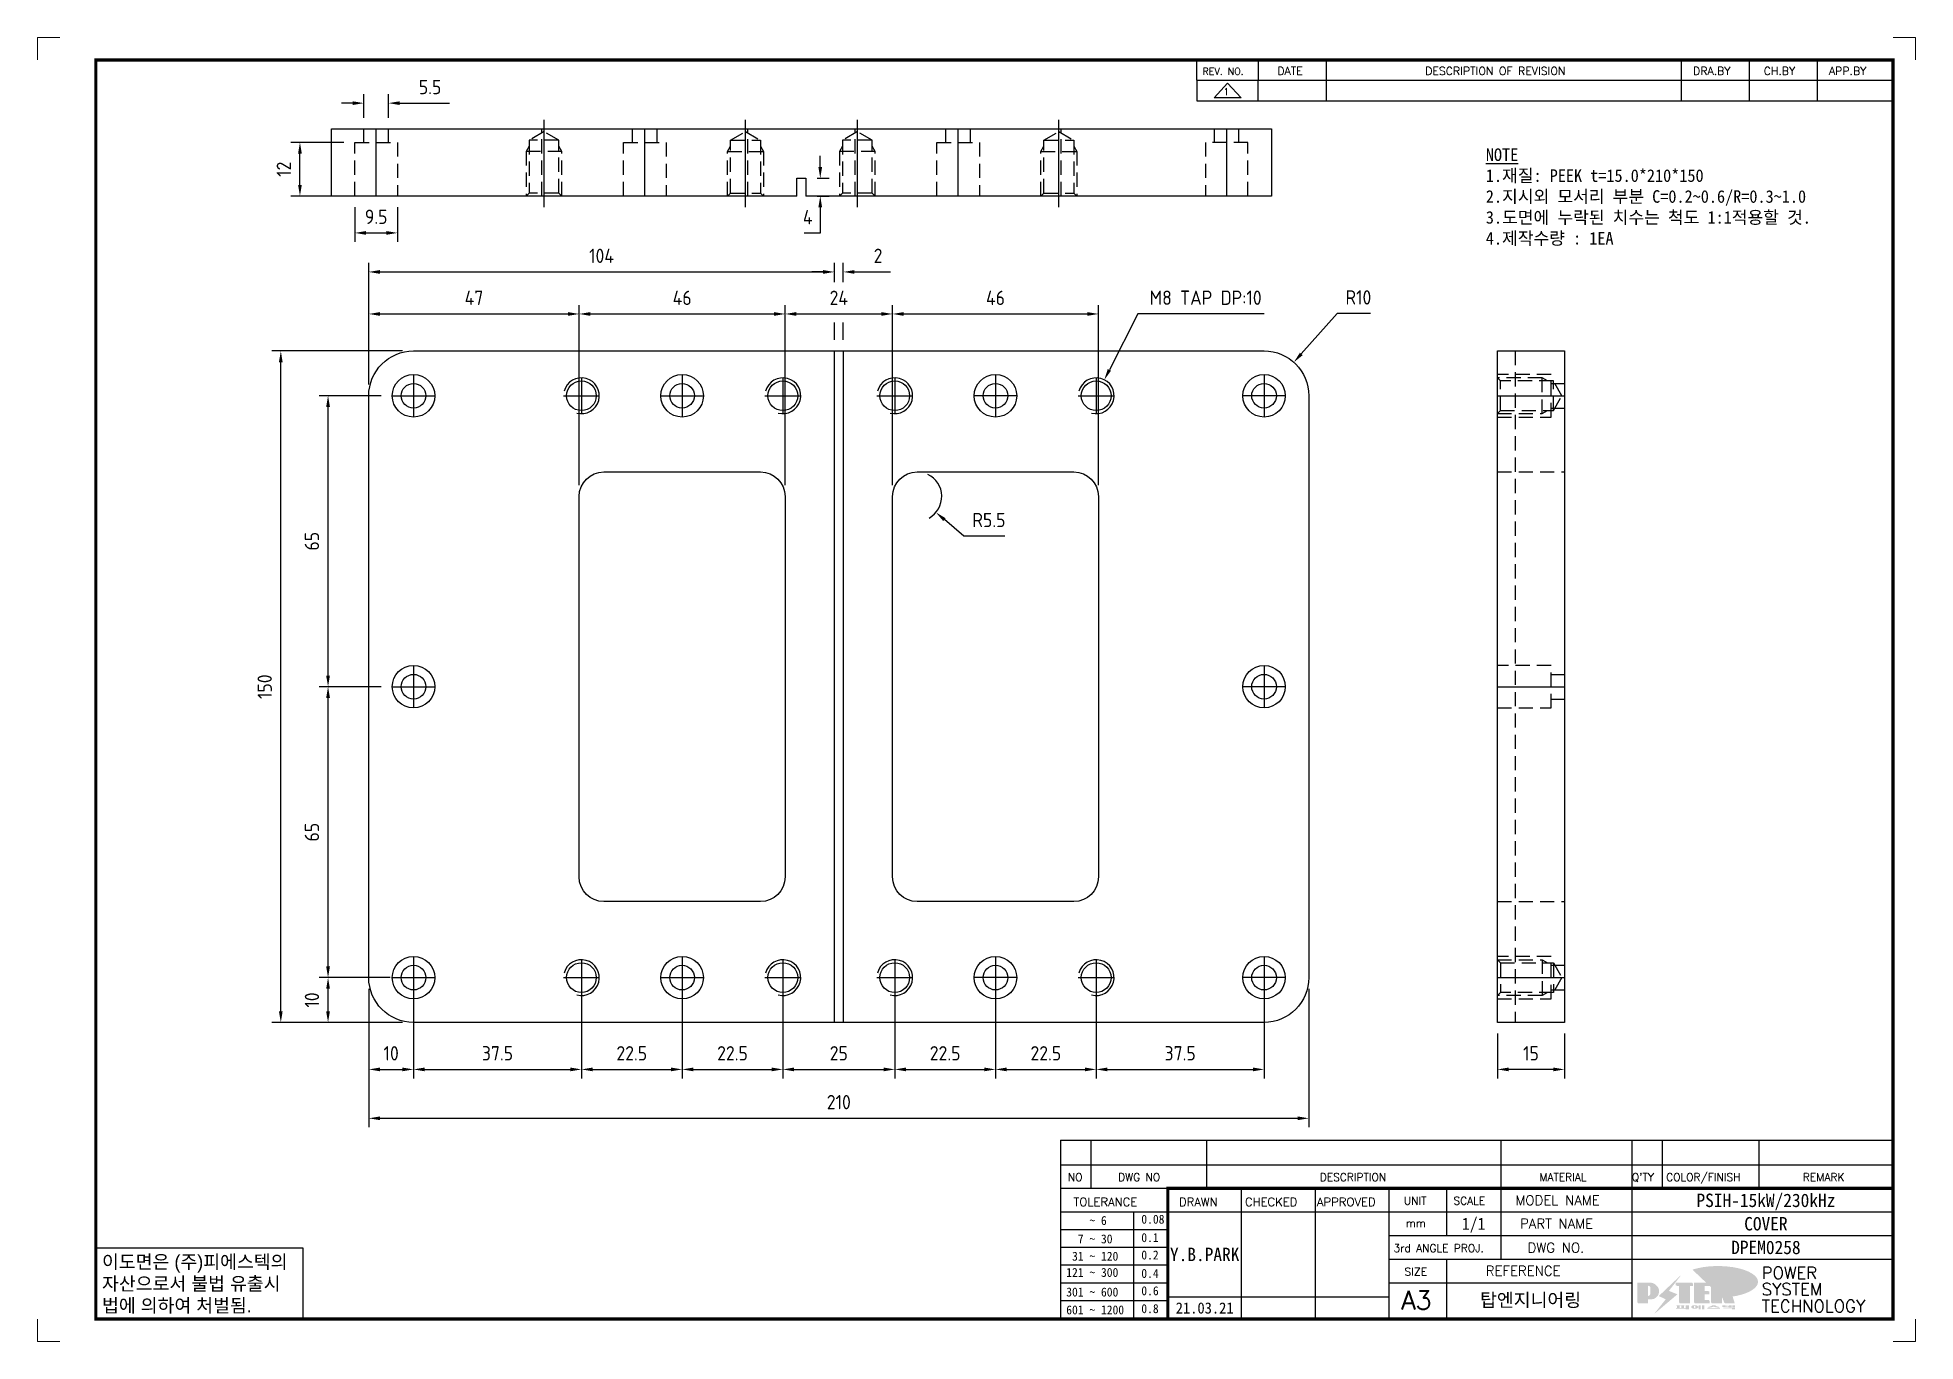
# Model space of a CAD drawing. Header units: millimetres. Extents: x -4251 to 2609, y -1673 to 4048.
# Drawn here: x -752.7 to -333.2, y -331.3 to -40 of the extents above; entities that cross this region are included whole.
import ezdxf
from ezdxf.enums import TextEntityAlignment as Align

# ---------------------------------------------------------------- set-up
doc = ezdxf.new("R2010")
doc.units = ezdxf.units.MM
doc.linetypes.add('CENTER', pattern=[50.8, 31.75, -6.35, 6.35, -6.35])
doc.linetypes.add('HIDDEN2', pattern=[4.7625, 3.175, -1.5875])
for name, color, linetype in [('CENTER', 1, 'CENTER'), ('FORMAT-1', 7, 'Continuous'), ('line', 3, 'Continuous'), ('THIN', 3, 'Continuous')]:
    doc.layers.add(name, color=color, linetype=linetype)
doc.styles.add('h1', font='')
doc.styles.add('HAN', font='')
doc.styles.add('RC', font='simplex.shx')
doc.styles.add('ROMANT', font='simplex.shx')
doc.styles.add('RT', font='simplex.shx', dxfattribs={"oblique": 15})
doc.styles.get("Standard").update_dxf_attribs({"font": 'ISOCP.SHX', "bigfont": 'WHGTXT.SHX'})
doc.styles.get('h1').set_extended_font_data('New Gulim')
doc.styles.get('HAN').set_extended_font_data('GulimChe')
doc.dimstyles.new('PS-1', dxfattribs={"dimtxt": 3.2, "dimasz": 2.5, "dimexe": 2, "dimexo": 2.5, "dimgap": 2, "dimtad": 1, "dimtoh": 1, "dimrnd": 0.05, "dimzin": 12, "dimdsep": 46, "dimtxsty": 'Standard', "dimcen": 0, "dimclrt": 2, "dimazin": 3, "dimtfac": 1, "dimtofl": 0, "dimtmove": 0, "dimatfit": 3, "dimfxl": 0, "dimtolj": 1, "dimtzin": 0, "dimarcsym": 0})

msp = doc.modelspace()

# ---------------------------------------------------------------- texts
at = {"color": 2, "insert": (-429.2012, -64.7385, -0.0001), "char_height": 2.800095, "attachment_point": 1, "style": 'HAN'}
msp.add_mtext_dynamic_manual_height_columns('{\\LNOTE\\P}1.재질: PEEK t=15.0*210*150\\P2.지시외 모서리 부분 C=0.2~0.6/R=0.3~1.0\\P3.도면에 누락된 치수는 척도 1:1적용할 것.\\P{\\C1;4.제작수량 : 1EA}', width=794.617376, gutter_width=769.2954, heights=[449.7266], dxfattribs=at)

# ---------------------------------------------------------------- blocks, each defined once
blk = doc.blocks.new('re3')
at = {"color": 180}
for p, q in [((0, 0), (0, -4.55)), ((6.87, -0.64), (3.86, -3.91)), ((9.88, -3.91), (3.86, -3.91)), ((6.87, -0.64), (9.88, -3.91)), ((13.74, -4.55), (13.74, 0)), ((28.97, -4.55), (28.97, 0)), ((108.25, -4.55), (108.25, 0)), ((123.49, -4.55), (123.49, 0)), ((138.64, -4.55), (138.64, 0)), ((0, -4.55), (155.53, -4.55))]:
    blk.add_line(p, q, dxfattribs=at)
at = {"color": 2, "style": 'RC', "oblique": 15}
blk.add_attdef('REV.NO', text='', height=1.56, dxfattribs=at).set_placement((6.59, -2.56), align=Align.MIDDLE_CENTER)
blk.add_attdef('-1', text='', height=1.56, dxfattribs=at).set_placement((9.37, -1.66), align=Align.MIDDLE_LEFT)
at = {"color": 2, "style": 'HAN'}
for tag, p in [('REV.-DATE', (21.36, -2.28)), ('DRA.BY', (115.87, -2.28)), ('CH.BY', (131.07, -2.28)), ('APP.BY', (147.09, -2.28))]:
    blk.add_attdef(tag, text='', height=2.5, dxfattribs=at).set_placement(p, align=Align.MIDDLE_CENTER)
blk.add_attdef('DESCRIPTION-OF-REVISION', text='', height=2.5, dxfattribs=at).set_placement((31.61, -2.28), align=Align.MIDDLE_LEFT)
blk = doc.blocks.new('no3')
at = {"color": 180}
for p, q in [((0, 5.5), (0, 0)), ((0, 5.5), (186, 5.5)), ((6.79, 5.5), (6.79, 0)), ((32.74, 0.11), (32.74, 5.5)), ((98.4, 5.5), (98.4, 0)), ((127.61, 5.5), (127.61, 0)), ((134.43, 5.5), (134.43, 0)), ((155.98, 5.5), (155.98, 0))]:
    blk.add_line(p, q, dxfattribs=at)
at = {"color": 2, "style": 'HAN'}
for tag, p in [('PART-NO', (19.76, 2.75)), ('MATERIAL', (111.38, 2.75)), ("Q'TY", (131.02, 2.75)), ('COLOR/FINISH', (145.2, 2.75)), ('REMARK', (170.76, 2.75))]:
    blk.add_attdef(tag, text='', height=2.9, dxfattribs=at).set_placement(p, align=Align.MIDDLE_CENTER)
blk.add_attdef('DESCRIPTION', text='', height=2.9, dxfattribs=at).set_placement((34.51, 2.75), align=Align.MIDDLE_LEFT)
at = {"color": 2, "style": 'RT', "oblique": 15}
blk.add_attdef('NO', text='', height=1.74, dxfattribs=at).set_placement((3.38, 2.51), align=Align.MIDDLE_CENTER)
blk = doc.blocks.new('t3')
for p, q in [((0, 15.88), (46.25, 15.88)), ((0, 15.88), (0, 0)), ((46.25, 15.88), (46.25, 0)), ((0, 0), (46.25, 0))]:
    blk.add_line(p, q)
at = {"color": 1, "style": 'h1'}
for s, p in [('이도면은 (주)피에스텍의', (1.4, 11.29)), ('자산으로서 불법 유출시', (1.4, 6.41)), ('법에 의하여 처벌됨.', (1.4, 1.52))]:
    blk.add_text(s, height=3, dxfattribs=at).set_placement(p)
blk = doc.blocks.new('new LOGO')
at = {"layer": 'line'}
h = blk.add_hatch(color=1, dxfattribs=at)
h.paths.add_polyline_path([(41.5, 16.4), (54.3, 16.4, 1), (54.3, 82.9), (0, 82.9), (0, -0.1), (41.5, -0.1)])
h.paths.add_polyline_path([(41.5, 27.9), (41.5, 71.9), (43.6, 71.9, -0.414214), (54.6, 60.9), (54.6, 38.9, -0.414214), (43.6, 27.9)], flags=16)
h.paths.add_polyline_path([(214.7, 71.9), (227.5, 71.9), (227.5, 82.9), (159.7, 82.9), (159.7, 71.9), (172.5, 71.9), (172.5, -0.1), (214.7, -0.1)])
h.paths.add_polyline_path([(276, 37.4), (294.8, 37.4), (294.8, 49.1), (276, 49.1), (276, 71.9), (294.8, 71.9), (294.8, 82.9), (234.5, 82.9), (234.5, -0.1), (297, -0.1), (297, 10.9), (276, 10.9)])
h.paths.add_polyline_path([(347.2, 35.2), (359.7, -0.1), (400.5, -0.1), (379.6, 66.8), (399.7, 82.9), (380.6, 82.9), (347.2, 61.6), (347.2, 82.9), (305.5, 82.9), (305.5, -0.1), (347.2, -0.1)])
h = blk.add_hatch(color=250, dxfattribs=at)
h.paths.add_polyline_path([(44.5, 69.4), (46.6, 69.4, -0.129793), (52, 68, 0.221832), (43.6, 71.9), (41.5, 71.9), (41.5, 27.9), (43.6, 27.9, 0.02048), (44.5, 28)], flags=17)
h.paths.add_polyline_path([(44.5, 13.9), (57.3, 13.9, 0.72362), (77.1, 73.9, -0.679777), (54.3, 16.4), (41.5, 16.4), (41.5, -0.1), (3, -0.1), (3, -2.6), (44.5, -2.6)])
h.paths.add_polyline_path([(117.9, 14.2), (71.5, -44.4), (77.1, -39.6), (120.8, 15.6), (92, 28.9), (173.3, 106), (177.5, 111.4), (89.1, 27.6)])
h.paths.add_polyline_path([(162.7, 71.9), (162.7, 69.4), (172.5, 69.4), (172.5, 71.9)], flags=17)
h.paths.add_polyline_path([(217.7, 69.4), (230.5, 69.4), (230.5, 80.4), (227.5, 80.4), (227.5, 71.9), (214.7, 71.9), (214.7, -0.1), (175.5, -0.1), (175.5, -2.6), (217.7, -2.6)])
h.paths.add_polyline_path([(297.8, 46.6), (294.8, 46.6), (294.8, 37.4), (276, 37.4), (276, 10.9), (279, 10.9), (279, 34.9), (297.8, 34.9)])
h.paths.add_polyline_path([(300, 8.4), (297, 8.4), (297, -0.1), (237.5, -0.1), (237.5, -2.6), (300, -2.6)])
h.paths.add_polyline_path([(297.8, 80.4), (294.8, 80.4), (294.8, 71.9), (276, 71.9), (276, 49.1), (279, 49.1), (279, 69.4), (297.8, 69.4)])
h.paths.add_polyline_path([(350.2, 80.4), (347.2, 80.4), (347.2, 61.6), (350.2, 63.5)])
h.paths.add_polyline_path([(350.2, 26.7), (347.2, 35.2), (347.2, -0.1), (308.5, -0.1), (308.5, -2.6), (350.2, -2.6)])
h.paths.add_polyline_path([(402.7, 80.4), (396.5, 80.4), (379.6, 66.8), (400.5, -0.1), (361.8, -0.1), (362.7, -2.6), (403.5, -2.6), (382.6, 64.3)])
blk.add_hatch(color=5, dxfattribs=at).paths.add_polyline_path([(166.3, 35), (131, 49), (180.4, 112.7), (92, 28.9), (120.8, 15.6), (74.4, -43)])
h = blk.add_hatch(color=253, dxfattribs=at)
edge = h.paths.add_edge_path()
edge.add_ellipse((333.9, 86.4), major_axis=(-165.9, 0), ratio=0.39426, start_angle=111.51268, end_angle=334.46902)
edge.add_ellipse((314.1, 81.2), major_axis=(-153.7, 0), ratio=0.40699, start_angle=121.30662, end_angle=327.74369, ccw=False)
edge.add_line((394, 27.8), (394.7, 25.6))
h = blk.add_hatch(color=250, dxfattribs=at)
edge = h.paths.add_edge_path()
edge.add_ellipse((237.8, -17.6), major_axis=(-14.3, 0), ratio=0.526336, start_angle=192.2456, end_angle=269.07481)
edge.add_line((238.1, -10.1), (237.6, -10.1))
edge.add_ellipse((237.8, -17.6), major_axis=(-14.3, 0), ratio=0.526336, start_angle=270.92519, end_angle=449.07481)
edge.add_line((237.6, -25.1), (238.1, -25.1))
edge.add_ellipse((237.8, -17.6), major_axis=(-14.3, 0), ratio=0.526336, start_angle=450.92519, end_angle=527.7544)
edge.add_line((251.7, -19.2), (254.1, -19.2))
edge.add_line((254.1, -19.2), (254.1, -27.1))
edge.add_line((254.1, -27.1), (263.1, -27.1))
edge.add_line((263.1, -27.1), (263.1, -10.1))
edge.add_line((263.1, -10.1), (254.1, -10.1))
edge.add_line((254.1, -10.1), (254.1, -16))
edge.add_line((254.1, -16), (251.7, -16))
h.paths.add_polyline_path([(241, -16.4), (241, -18.7, -1), (234.4, -18.7), (234.4, -16.4, -1)], flags=16)
h.paths.add_polyline_path([(278.2, -10.1), (268.1, -10.1), (268.1, -27.1), (278.2, -27.1)])
h.paths.add_polyline_path([(310.3, -10.1), (310.3, -11.1, -0.157169), (289.3, -17.5), (294, -19.9, 0.128407), (316.3, -15.9, 0.128407), (338.6, -19.9), (343.3, -17.5, -0.157169), (322.2, -11.1), (322.2, -10.1)])
h.paths.add_polyline_path([(342.1, -25.1), (342.1, -22.3), (290.4, -22.3), (290.4, -25.1)])
h.paths.add_polyline_path([(352, -10.1), (352, -16.2, 0.414214), (354, -18.2), (378.7, -18.2), (378.7, -19.6), (390.2, -19.6), (390.2, -10.1), (378.7, -10.1), (378.7, -13.6), (374.7, -13.6), (374.7, -15.1), (378.7, -15.1), (378.7, -16.2), (364.7, -16.2), (364.7, -15.1), (371.2, -15.1), (371.2, -13.6), (364.7, -13.6), (364.7, -12.6), (374.7, -12.6), (374.7, -10.1)])
h.paths.add_polyline_path([(393.8, -10.1), (393.8, -19.6), (405, -19.6), (405, -10.1)])
h.paths.add_polyline_path([(405, -27.1), (405, -20.9), (356.8, -20.9), (356.8, -23), (391.8, -23), (391.8, -27.1)])
h.paths.add_polyline_path([(200.4, -10.1), (200.4, -22.3), (193.2, -22.3), (193.2, -12.6), (196.6, -12.6), (196.6, -10.1), (161, -10.1), (161, -12.6), (164.5, -12.6), (164.5, -22.3), (161, -22.3), (161, -25.1), (200.4, -25.1), (200.4, -27.1), (213.9, -27.1), (213.9, -10.1)])
h.paths.add_polyline_path([(182, -12.6), (175.6, -12.6), (175.6, -22.3), (182, -22.3)], flags=17)
blk = doc.blocks.new('format-3')
at = {"color": 3, "lineweight": 9}
for p, q in [((0, 286.3), (0, 291.3)), ((5, 291.3), (0, 291.3)), ((414.5, 291.3), (419.5, 291.3)), ((419.5, 286.3), (419.5, 291.3)), ((0, 5), (0, 0)), ((419.5, 5), (419.5, 0)), ((5, 0), (0, 0)), ((414.5, 0), (419.5, 0))]:
    blk.add_line(p, q, dxfattribs=at)
at = {"color": 180}
for p, q in [((258.97, 281.75), (258.97, 286.3)), ((272.71, 281.75), (272.71, 286.3)), ((287.94, 281.75), (287.94, 286.3)), ((367.22, 281.75), (367.22, 286.3)), ((382.45, 281.75), (382.45, 286.3)), ((397.61, 281.75), (397.61, 286.3)), ((258.97, 281.75), (414.5, 281.75)), ((228.5, 39.49), (228.5, 5)), ((228.5, 39.49), (414.5, 39.49)), ((235.29, 39.49), (235.29, 34.21)), ((261.24, 34.21), (261.24, 39.49)), ((326.9, 39.49), (326.9, 34.21)), ((356.11, 39.49), (356.11, 34.21)), ((362.93, 39.49), (362.93, 34.21)), ((384.48, 39.49), (384.48, 34.21)), ((228.5, 34.21), (252.48, 34.21)), ((268.96, 5), (268.96, 34.21)), ((285.45, 5), (285.45, 34.21)), ((301.94, 5), (301.94, 34.21)), ((314.72, 34.21), (314.72, 23.65)), ((326.9, 34.21), (326.9, 18.37)), ((356.11, 34.21), (356.11, 5)), ((228.5, 28.93), (252.48, 28.93)), ((244.89, 5.23), (244.89, 28.93)), ((252.48, 28.93), (414.5, 28.93)), ((228.5, 24.98), (252.48, 24.98)), ((228.5, 21.03), (252.48, 21.03)), ((301.94, 23.65), (414.5, 23.65)), ((228.5, 17.08), (252.48, 17.08)), ((301.94, 18.37), (414.5, 18.37)), ((314.72, 18.37), (314.72, 5)), ((228.5, 13.13), (252.48, 13.13)), ((301.94, 13.09), (356.11, 13.09)), ((228.5, 9.18), (252.48, 9.18)), ((252.48, 9.95), (301.94, 9.95))]:
    blk.add_line(p, q, dxfattribs=at)
at = {"const_width": 0.7}
blk.add_lwpolyline([(252.48, 5), (252.48, 34.21), (414.5, 34.21)], dxfattribs=at)
at = {"layer": 'FORMAT-1', "const_width": 0.7}
blk.add_lwpolyline([(13, 5), (13, 286.3), (414.5, 286.3), (414.5, 5)], close=True, dxfattribs=at)
blk.add_blockref('t3', (13, 5))
at = {"xscale": 0.05400000000000027, "yscale": 0.05400000000000027, "zscale": 0.05400000000000027}
blk.add_blockref('new LOGO', (357.35, 8.65), dxfattribs=at)
at = {"color": 2}
for s, height, style, p in [('REV. NO.', 1.56, 'RC', (260.23, 282.95)), ('DATE', 1.788, 'RC', (276.95, 282.94)), ('DESCRIPTION OF REVISION', 1.7875, 'RC', (309.98, 282.94)), ('DRA.BY', 1.788, 'RC', (369.83, 282.94)), ('CH.BY', 1.788, 'RC', (385.59, 282.94)), ('APP.BY', 1.788, 'RC', (400.18, 282.94)), ('COLOR/FINISH', 1.7424, 'RC', (363.8, 35.83)), ('NO', 1.742, 'RC', (230.16, 35.83)), ('DWG NO', 1.742, 'RC', (241.36, 35.83)), ('DESCRIPTION', 1.7424, 'RC', (286.43, 35.83)), ('MATERIAL', 1.742, 'RC', (335.52, 35.83)), ("Q'TY", 1.742, 'RC', (356.17, 35.83)), ('REMARK', 1.742, 'RC', (394.37, 35.83)), (' TOLERANCE', 1.9, 'RC', (230.11, 30.22)), ('DRAWN', 1.9, 'RC', (255, 30.22)), ('CHECKED', 1.9, 'RC', (269.71, 30.22)), ('APPROVED', 1.9, 'RC', (285.8, 30.22)), ('UNIT', 1.742, 'RC', (305.19, 30.55)), ('SCALE', 1.742, 'RC', (316.32, 30.55)), ('MODEL NAME', 2.178, 'RC', (330.12, 30.46)), ('    ~ 6', 2, 'HAN', (229.8, 26.03)), ('0.08', 2, 'HAN', (246.57, 26.31)), ('mm', 1.742, 'RC', (305.67, 25.56)), ('PART NAME', 2.178, 'RC', (331.17, 25.24)), ('  7 ~ 30', 2, 'HAN', (229.8, 21.91)), ('0.1', 2, 'HAN', (246.57, 22.2)), ('3rd ANGLE PROJ.', 1.7424, 'RC', (302.87, 19.97)), ('DWG NO.', 2.178, 'RC', (332.84, 19.85)), (' 31 ~ 120', 2, 'HAN', (229.8, 18.04)), ('0.2', 2, 'HAN', (246.57, 18.32)), ('REFERENCE', 2.178, 'RC', (323.52, 14.69)), ('121 ~ 300', 2, 'HAN', (229.8, 14.42)), ('0.4', 2, 'HAN', (246.57, 14.2)), ('SIZE', 1.742, 'RC', (305.39, 14.71)), ('301 ~ 600', 2, 'HAN', (229.8, 10.04)), ('0.6', 2, 'HAN', (246.57, 10.32)), ('601 ~ 1200', 2, 'HAN', (229.8, 6.05)), ('0.8', 2, 'HAN', (246.57, 6.33))]:
    blk.add_text(s, height=height, dxfattribs=dict(at, style=style)).set_placement(p)
at = {"style": 'ROMANT'}
for s, p in [('SYSTEM', (385.15, 10.31)), ('POWER', (385.15, 13.96)), ('TECHNOLOGY', (385.15, 6.56))]:
    blk.add_text(s, height=2.7, dxfattribs=at).set_placement(p)
at = {"color": 2, "lineweight": 25, "style": 'RC'}
blk.add_text('A3', height=4.182, dxfattribs=at).set_placement((304.61, 7.14))
at = {"style": 'HAN'}
for tag, height, p in [('MODEL-NAME', 3, (386.1, 31.53)), ('SCALE', 2.7, (320.81, 26.29)), ('PART-NAME', 3, (386.1, 26.29)), ('CH-BY', 3, (277.21, 19.44)), ('DWG-NO', 3, (386.1, 21.01)), ('DRA-BY', 3, (260.72, 19.44)), ('APP-BY', 3, (293.7, 19.44)), ('DRA-DATE', 2.5, (260.72, 7.47)), ('CH-DATE', 2.5, (277.21, 7.47)), ('APP-DATE', 2.5, (293.7, 7.47)), ('관련업체', 3, (333.52, 9.26))]:
    blk.add_attdef(tag, text='', height=height, dxfattribs=at).set_placement(p, align=Align.MIDDLE_CENTER)
blk = doc.blocks.new('*D949')
at = {"color": 0, "lineweight": -2}
for p, q in [((-678.74, -252.49), (-678.74, -272.49)), ((-668.74, -252.49), (-668.74, -272.49)), ((-676.24, -270.49), (-671.24, -270.49))]:
    blk.add_line(p, q, dxfattribs=at)
at = {"color": 0}
for points in [[(-676.24, -270.08), (-676.24, -270.91), (-678.74, -270.49)], [(-671.24, -270.08), (-671.24, -270.91), (-668.74, -270.49)]]:
    blk.add_solid(points, dxfattribs=at)
at = {"layer": 'DEFPOINTS', "color": 0}
for p in [(-678.74, -249.99), (-668.74, -249.99), (-668.74, -270.49)]:
    blk.add_point(p, dxfattribs=at)
at = {"color": 2, "insert": (-673.74, -266.89), "char_height": 3.2, "attachment_point": 5}
blk.add_mtext('\\A1;10', dxfattribs=at)
blk = doc.blocks.new('*D950')
at = {"color": 0, "lineweight": -2}
for p, q in [((-668.74, -252.49), (-668.74, -272.49)), ((-631.24, -252.49), (-631.24, -272.49)), ((-666.24, -270.49), (-633.74, -270.49))]:
    blk.add_line(p, q, dxfattribs=at)
at = {"color": 0}
for points in [[(-666.24, -270.08), (-666.24, -270.91), (-668.74, -270.49)], [(-633.74, -270.08), (-633.74, -270.91), (-631.24, -270.49)]]:
    blk.add_solid(points, dxfattribs=at)
at = {"layer": 'DEFPOINTS', "color": 0}
for p in [(-668.74, -249.99), (-631.24, -249.99), (-631.24, -270.49)]:
    blk.add_point(p, dxfattribs=at)
at = {"color": 2, "insert": (-649.99, -266.89), "char_height": 3.2, "attachment_point": 5}
blk.add_mtext('\\A1;37.5', dxfattribs=at)
blk = doc.blocks.new('*D951')
at = {"color": 0, "lineweight": -2}
for p, q in [((-631.24, -252.49), (-631.24, -272.49)), ((-608.74, -252.49), (-608.74, -272.49)), ((-628.74, -270.49), (-611.24, -270.49))]:
    blk.add_line(p, q, dxfattribs=at)
at = {"color": 0}
for points in [[(-628.74, -270.08), (-628.74, -270.91), (-631.24, -270.49)], [(-611.24, -270.08), (-611.24, -270.91), (-608.74, -270.49)]]:
    blk.add_solid(points, dxfattribs=at)
at = {"layer": 'DEFPOINTS', "color": 0}
for p in [(-631.24, -249.99), (-608.74, -249.99), (-608.74, -270.49)]:
    blk.add_point(p, dxfattribs=at)
at = {"color": 2, "insert": (-619.99, -266.89), "char_height": 3.2, "attachment_point": 5}
blk.add_mtext('\\A1;22.5', dxfattribs=at)
blk = doc.blocks.new('*D952')
at = {"color": 0, "lineweight": -2}
for p, q in [((-608.74, -252.49), (-608.74, -272.49)), ((-586.24, -252.49), (-586.24, -272.49)), ((-606.24, -270.49), (-588.74, -270.49))]:
    blk.add_line(p, q, dxfattribs=at)
at = {"color": 0}
for points in [[(-606.24, -270.08), (-606.24, -270.91), (-608.74, -270.49)], [(-588.74, -270.08), (-588.74, -270.91), (-586.24, -270.49)]]:
    blk.add_solid(points, dxfattribs=at)
at = {"layer": 'DEFPOINTS', "color": 0}
for p in [(-608.74, -249.99), (-586.24, -249.99), (-586.24, -270.49)]:
    blk.add_point(p, dxfattribs=at)
at = {"color": 2, "insert": (-597.49, -266.89), "char_height": 3.2, "attachment_point": 5}
blk.add_mtext('\\A1;22.5', dxfattribs=at)
blk = doc.blocks.new('*D953')
at = {"color": 0, "lineweight": -2}
for p, q in [((-586.24, -252.49), (-586.24, -272.49)), ((-561.24, -252.49), (-561.24, -272.49)), ((-583.74, -270.49), (-563.74, -270.49))]:
    blk.add_line(p, q, dxfattribs=at)
at = {"color": 0}
for points in [[(-583.74, -270.08), (-583.74, -270.91), (-586.24, -270.49)], [(-563.74, -270.08), (-563.74, -270.91), (-561.24, -270.49)]]:
    blk.add_solid(points, dxfattribs=at)
at = {"layer": 'DEFPOINTS', "color": 0}
for p in [(-586.24, -249.99), (-561.24, -249.99), (-561.24, -270.49)]:
    blk.add_point(p, dxfattribs=at)
at = {"color": 2, "insert": (-573.74, -266.89), "char_height": 3.2, "attachment_point": 5}
blk.add_mtext('\\A1;25', dxfattribs=at)
blk = doc.blocks.new('*D954')
at = {"color": 0, "lineweight": -2}
for p, q in [((-561.24, -252.49), (-561.24, -272.49)), ((-538.74, -252.49), (-538.74, -272.49)), ((-558.74, -270.49), (-541.24, -270.49))]:
    blk.add_line(p, q, dxfattribs=at)
at = {"color": 0}
for points in [[(-558.74, -270.08), (-558.74, -270.91), (-561.24, -270.49)], [(-541.24, -270.08), (-541.24, -270.91), (-538.74, -270.49)]]:
    blk.add_solid(points, dxfattribs=at)
at = {"layer": 'DEFPOINTS', "color": 0}
for p in [(-561.24, -249.99), (-538.74, -249.99), (-538.74, -270.49)]:
    blk.add_point(p, dxfattribs=at)
at = {"color": 2, "insert": (-549.99, -266.89), "char_height": 3.2, "attachment_point": 5}
blk.add_mtext('\\A1;22.5', dxfattribs=at)
blk = doc.blocks.new('*D955')
at = {"color": 0, "lineweight": -2}
for p, q in [((-538.74, -252.49), (-538.74, -272.49)), ((-516.24, -252.49), (-516.24, -272.49)), ((-536.24, -270.49), (-518.74, -270.49))]:
    blk.add_line(p, q, dxfattribs=at)
at = {"color": 0}
for points in [[(-536.24, -270.08), (-536.24, -270.91), (-538.74, -270.49)], [(-518.74, -270.08), (-518.74, -270.91), (-516.24, -270.49)]]:
    blk.add_solid(points, dxfattribs=at)
at = {"layer": 'DEFPOINTS', "color": 0}
for p in [(-538.74, -249.99), (-516.24, -249.99), (-516.24, -270.49)]:
    blk.add_point(p, dxfattribs=at)
at = {"color": 2, "insert": (-527.49, -266.89), "char_height": 3.2, "attachment_point": 5}
blk.add_mtext('\\A1;22.5', dxfattribs=at)
blk = doc.blocks.new('*D956')
at = {"color": 0, "lineweight": -2}
for p, q in [((-516.24, -252.49), (-516.24, -272.49)), ((-478.74, -252.49), (-478.74, -272.49)), ((-513.74, -270.49), (-481.24, -270.49))]:
    blk.add_line(p, q, dxfattribs=at)
at = {"color": 0}
for points in [[(-513.74, -270.08), (-513.74, -270.91), (-516.24, -270.49)], [(-481.24, -270.08), (-481.24, -270.91), (-478.74, -270.49)]]:
    blk.add_solid(points, dxfattribs=at)
at = {"layer": 'DEFPOINTS', "color": 0}
for p in [(-516.24, -249.99), (-478.74, -249.99), (-478.74, -270.49)]:
    blk.add_point(p, dxfattribs=at)
at = {"color": 2, "insert": (-497.49, -266.89), "char_height": 3.2, "attachment_point": 5}
blk.add_mtext('\\A1;37.5', dxfattribs=at)
blk = doc.blocks.new('*D957')
at = {"color": 0, "lineweight": -2}
for p, q in [((-678.74, -252.49), (-678.74, -283.41)), ((-468.74, -252.49), (-468.74, -283.41)), ((-676.24, -281.41), (-471.24, -281.41))]:
    blk.add_line(p, q, dxfattribs=at)
at = {"color": 0}
for points in [[(-676.24, -281), (-676.24, -281.83), (-678.74, -281.41)], [(-471.24, -281), (-471.24, -281.83), (-468.74, -281.41)]]:
    blk.add_solid(points, dxfattribs=at)
at = {"layer": 'DEFPOINTS', "color": 0}
for p in [(-678.74, -249.99), (-468.74, -249.99), (-468.74, -281.41)]:
    blk.add_point(p, dxfattribs=at)
at = {"color": 2, "insert": (-573.74, -277.81), "char_height": 3.2, "attachment_point": 5}
blk.add_mtext('\\A1;210', dxfattribs=at)
blk = doc.blocks.new('*D958')
at = {"color": 0, "lineweight": -2}
for p, q in [((-673.99, -249.99), (-689.84, -249.99)), ((-687.84, -257.49), (-687.84, -252.49)), ((-671.24, -259.99), (-689.84, -259.99))]:
    blk.add_line(p, q, dxfattribs=at)
at = {"color": 0}
for points in [[(-688.26, -252.49), (-687.42, -252.49), (-687.84, -249.99)], [(-688.26, -257.49), (-687.42, -257.49), (-687.84, -259.99)]]:
    blk.add_solid(points, dxfattribs=at)
at = {"layer": 'DEFPOINTS', "color": 0}
for p in [(-687.84, -249.99), (-671.49, -249.99), (-668.74, -259.99)]:
    blk.add_point(p, dxfattribs=at)
at = {"color": 2, "insert": (-691.44, -254.99), "char_height": 3.2, "attachment_point": 5, "rotation": 90}
blk.add_mtext('\\A1;10', dxfattribs=at)
blk = doc.blocks.new('*D959')
at = {"color": 0, "lineweight": -2}
for p, q in [((-675.99, -184.99), (-689.84, -184.99)), ((-687.84, -247.49), (-687.84, -187.49)), ((-673.99, -249.99), (-689.84, -249.99))]:
    blk.add_line(p, q, dxfattribs=at)
at = {"color": 0}
for points in [[(-688.26, -187.49), (-687.42, -187.49), (-687.84, -184.99)], [(-688.26, -247.49), (-687.42, -247.49), (-687.84, -249.99)]]:
    blk.add_solid(points, dxfattribs=at)
at = {"layer": 'DEFPOINTS', "color": 0}
for p in [(-687.84, -184.99), (-673.49, -184.99), (-671.49, -249.99)]:
    blk.add_point(p, dxfattribs=at)
at = {"color": 2, "insert": (-691.44, -217.49), "char_height": 3.2, "attachment_point": 5, "rotation": 90}
blk.add_mtext('\\A1;65', dxfattribs=at)
blk = doc.blocks.new('*D960')
at = {"color": 0, "lineweight": -2}
for p, q in [((-675.99, -119.99), (-689.84, -119.99)), ((-687.84, -182.49), (-687.84, -122.49)), ((-675.99, -184.99), (-689.84, -184.99))]:
    blk.add_line(p, q, dxfattribs=at)
at = {"color": 0}
for points in [[(-688.26, -122.49), (-687.42, -122.49), (-687.84, -119.99)], [(-688.26, -182.49), (-687.42, -182.49), (-687.84, -184.99)]]:
    blk.add_solid(points, dxfattribs=at)
at = {"layer": 'DEFPOINTS', "color": 0}
for p in [(-687.84, -119.99), (-673.49, -119.99), (-673.49, -184.99)]:
    blk.add_point(p, dxfattribs=at)
at = {"color": 2, "insert": (-691.44, -152.49), "char_height": 3.2, "attachment_point": 5, "rotation": 90}
blk.add_mtext('\\A1;65', dxfattribs=at)
blk = doc.blocks.new('*D961')
at = {"color": 0, "lineweight": -2}
for p, q in [((-671.24, -109.99), (-700.39, -109.99)), ((-698.39, -257.49), (-698.39, -112.49)), ((-671.24, -259.99), (-700.39, -259.99))]:
    blk.add_line(p, q, dxfattribs=at)
at = {"color": 0}
for points in [[(-698.81, -112.49), (-697.98, -112.49), (-698.39, -109.99)], [(-698.81, -257.49), (-697.98, -257.49), (-698.39, -259.99)]]:
    blk.add_solid(points, dxfattribs=at)
at = {"layer": 'DEFPOINTS', "color": 0}
for p in [(-698.39, -109.99), (-668.74, -109.99), (-668.74, -259.99)]:
    blk.add_point(p, dxfattribs=at)
at = {"color": 2, "insert": (-701.99, -184.99), "char_height": 3.2, "attachment_point": 5, "rotation": 90}
blk.add_mtext('\\A1;150', dxfattribs=at)
blk = doc.blocks.new('*D962')
at = {"color": 0, "lineweight": -2}
for p, q in [((-678.74, -117.49), (-678.74, -99.72)), ((-631.74, -139.99), (-631.74, -99.72)), ((-676.24, -101.72), (-634.24, -101.72))]:
    blk.add_line(p, q, dxfattribs=at)
at = {"color": 0}
for points in [[(-676.24, -101.3), (-676.24, -102.14), (-678.74, -101.72)], [(-634.24, -101.3), (-634.24, -102.14), (-631.74, -101.72)]]:
    blk.add_solid(points, dxfattribs=at)
at = {"layer": 'DEFPOINTS', "color": 0}
for p in [(-631.74, -101.72), (-678.74, -119.99), (-631.74, -142.49)]:
    blk.add_point(p, dxfattribs=at)
at = {"color": 2, "insert": (-655.24, -98.12), "char_height": 3.2, "attachment_point": 5}
blk.add_mtext('\\A1;47', dxfattribs=at)
blk = doc.blocks.new('*D963')
at = {"color": 0, "lineweight": -2}
for p, q in [((-631.74, -139.99), (-631.74, -99.72)), ((-585.74, -139.99), (-585.74, -99.72)), ((-629.24, -101.72), (-588.24, -101.72))]:
    blk.add_line(p, q, dxfattribs=at)
at = {"color": 0}
for points in [[(-629.24, -101.3), (-629.24, -102.14), (-631.74, -101.72)], [(-588.24, -101.3), (-588.24, -102.14), (-585.74, -101.72)]]:
    blk.add_solid(points, dxfattribs=at)
at = {"layer": 'DEFPOINTS', "color": 0}
for p in [(-585.74, -101.72), (-631.74, -142.49), (-585.74, -142.49)]:
    blk.add_point(p, dxfattribs=at)
at = {"color": 2, "insert": (-608.74, -98.12), "char_height": 3.2, "attachment_point": 5}
blk.add_mtext('\\A1;46', dxfattribs=at)
blk = doc.blocks.new('*D964')
at = {"color": 0, "lineweight": -2}
for p, q in [((-585.74, -139.99), (-585.74, -99.72)), ((-561.74, -139.99), (-561.74, -99.72)), ((-583.24, -101.72), (-564.24, -101.72))]:
    blk.add_line(p, q, dxfattribs=at)
at = {"color": 0}
for points in [[(-583.24, -101.3), (-583.24, -102.14), (-585.74, -101.72)], [(-564.24, -101.3), (-564.24, -102.14), (-561.74, -101.72)]]:
    blk.add_solid(points, dxfattribs=at)
at = {"layer": 'DEFPOINTS', "color": 0}
for p in [(-561.74, -101.72), (-585.74, -142.49), (-561.74, -142.49)]:
    blk.add_point(p, dxfattribs=at)
at = {"color": 2, "insert": (-573.74, -98.12), "char_height": 3.2, "attachment_point": 5}
blk.add_mtext('\\A1;24', dxfattribs=at)
blk = doc.blocks.new('*D965')
at = {"color": 0, "lineweight": -2}
for p, q in [((-561.74, -139.99), (-561.74, -99.72)), ((-515.74, -139.99), (-515.74, -99.72)), ((-559.24, -101.72), (-518.24, -101.72))]:
    blk.add_line(p, q, dxfattribs=at)
at = {"color": 0}
for points in [[(-559.24, -101.3), (-559.24, -102.14), (-561.74, -101.72)], [(-518.24, -101.3), (-518.24, -102.14), (-515.74, -101.72)]]:
    blk.add_solid(points, dxfattribs=at)
at = {"layer": 'DEFPOINTS', "color": 0}
for p in [(-515.74, -101.72), (-561.74, -142.49), (-515.74, -142.49)]:
    blk.add_point(p, dxfattribs=at)
at = {"color": 2, "insert": (-538.74, -98.12), "char_height": 3.2, "attachment_point": 5}
blk.add_mtext('\\A1;46', dxfattribs=at)
blk = doc.blocks.new('*D966')
at = {"color": 0, "lineweight": -2}
for p, q in [((-678.74, -108.11), (-678.74, -90.33)), ((-574.74, -94.65), (-574.74, -90.33)), ((-676.24, -92.33), (-577.24, -92.33)), ((-574.74, -107.49), (-574.74, -103.6)), ((-678.74, -117.49), (-678.74, -111.86))]:
    blk.add_line(p, q, dxfattribs=at)
at = {"color": 0}
for points in [[(-676.24, -91.91), (-676.24, -92.75), (-678.74, -92.33)], [(-577.24, -91.91), (-577.24, -92.75), (-574.74, -92.33)]]:
    blk.add_solid(points, dxfattribs=at)
at = {"layer": 'DEFPOINTS', "color": 0}
for p in [(-574.74, -92.33), (-574.74, -109.99), (-678.74, -119.99)]:
    blk.add_point(p, dxfattribs=at)
at = {"color": 2, "insert": (-626.74, -88.73), "char_height": 3.2, "attachment_point": 5}
blk.add_mtext('\\A1;104', dxfattribs=at)
blk = doc.blocks.new('*D967')
at = {"color": 0, "lineweight": -2}
for p, q in [((-574.74, -94.65), (-574.74, -90.33)), ((-572.74, -94.65), (-572.74, -90.33)), ((-577.24, -92.33), (-579.74, -92.33)), ((-570.24, -92.33), (-562.19, -92.33)), ((-574.74, -107.49), (-574.74, -103.6)), ((-572.74, -107.49), (-572.74, -103.6))]:
    blk.add_line(p, q, dxfattribs=at)
at = {"color": 0}
for points in [[(-577.24, -91.91), (-577.24, -92.75), (-574.74, -92.33)], [(-570.24, -91.91), (-570.24, -92.75), (-572.74, -92.33)]]:
    blk.add_solid(points, dxfattribs=at)
at = {"layer": 'DEFPOINTS', "color": 0}
for p in [(-572.74, -92.33), (-574.74, -109.99), (-572.74, -109.99)]:
    blk.add_point(p, dxfattribs=at)
at = {"color": 2, "insert": (-564.97, -88.73), "char_height": 3.2, "attachment_point": 5}
blk.add_mtext('\\A1;2', dxfattribs=at)
blk = doc.blocks.new('*D968')
at = {"color": 0, "lineweight": -2}
for p, q in [((-684.34, -63.39), (-696.12, -63.39)), ((-694.12, -72.89), (-694.12, -65.89)), ((-684.34, -75.39), (-696.12, -75.39))]:
    blk.add_line(p, q, dxfattribs=at)
at = {"color": 0}
for points in [[(-694.53, -65.89), (-693.7, -65.89), (-694.12, -63.39)], [(-694.53, -72.89), (-693.7, -72.89), (-694.12, -75.39)]]:
    blk.add_solid(points, dxfattribs=at)
at = {"layer": 'DEFPOINTS', "color": 0}
for p in [(-694.12, -63.39), (-681.84, -63.39), (-681.84, -75.39)]:
    blk.add_point(p, dxfattribs=at)
at = {"color": 2, "insert": (-697.72, -69.39), "char_height": 3.2, "attachment_point": 5, "rotation": 90}
blk.add_mtext('\\A1;12', dxfattribs=at)
blk = doc.blocks.new('*D969')
at = {"color": 0, "lineweight": -2}
for p, q in [((-681.84, -77.89), (-681.84, -85.61)), ((-672.34, -77.89), (-672.34, -85.61)), ((-679.34, -83.61), (-674.84, -83.61))]:
    blk.add_line(p, q, dxfattribs=at)
at = {"color": 0}
for points in [[(-679.34, -83.19), (-679.34, -84.03), (-681.84, -83.61)], [(-674.84, -83.19), (-674.84, -84.03), (-672.34, -83.61)]]:
    blk.add_solid(points, dxfattribs=at)
at = {"layer": 'DEFPOINTS', "color": 0}
for p in [(-681.84, -75.39), (-672.34, -75.39), (-672.34, -83.61)]:
    blk.add_point(p, dxfattribs=at)
at = {"color": 2, "insert": (-677.09, -80.01), "char_height": 3.2, "attachment_point": 5}
blk.add_mtext('\\A1;9.5', dxfattribs=at)
blk = doc.blocks.new('*D970')
at = {"color": 0, "lineweight": -2}
for p, q in [((-679.84, -57.89), (-679.84, -52.62)), ((-674.34, -57.89), (-674.34, -52.62)), ((-682.34, -54.62), (-684.84, -54.62)), ((-671.84, -54.62), (-660.73, -54.62))]:
    blk.add_line(p, q, dxfattribs=at)
at = {"color": 0}
for points in [[(-682.34, -54.21), (-682.34, -55.04), (-679.84, -54.62)], [(-671.84, -54.21), (-671.84, -55.04), (-674.34, -54.62)]]:
    blk.add_solid(points, dxfattribs=at)
at = {"layer": 'DEFPOINTS', "color": 0}
for p in [(-674.34, -54.62), (-679.84, -60.39), (-674.34, -60.39)]:
    blk.add_point(p, dxfattribs=at)
at = {"color": 2, "insert": (-665.04, -51.02), "char_height": 3.2, "attachment_point": 5}
blk.add_mtext('\\A1;5.5', dxfattribs=at)
blk = doc.blocks.new('*D971')
at = {"color": 0, "lineweight": -2}
for p, q in [((-577.88, -68.89), (-577.88, -66.39)), ((-578.59, -71.39), (-575.88, -71.39)), ((-578.59, -75.39), (-575.88, -75.39)), ((-577.88, -77.89), (-577.88, -83.69)), ((-577.88, -83.69), (-581.48, -83.69))]:
    blk.add_line(p, q, dxfattribs=at)
at = {"color": 0}
for points in [[(-578.3, -68.89), (-577.47, -68.89), (-577.88, -71.39)], [(-578.3, -77.89), (-577.47, -77.89), (-577.88, -75.39)]]:
    blk.add_solid(points, dxfattribs=at)
at = {"layer": 'DEFPOINTS', "color": 0}
for p in [(-581.09, -71.39), (-581.09, -75.39), (-577.88, -71.39)]:
    blk.add_point(p, dxfattribs=at)
at = {"color": 2, "insert": (-580.68, -80.09), "char_height": 3.2, "attachment_point": 5}
blk.add_mtext('\\A1;4', dxfattribs=at)
blk = doc.blocks.new('*D972')
at = {"color": 0, "lineweight": -2}
for p, q in [((-426.62, -262.49), (-426.62, -272.49)), ((-411.62, -262.49), (-411.62, -272.49)), ((-414.12, -270.49), (-424.12, -270.49))]:
    blk.add_line(p, q, dxfattribs=at)
at = {"color": 0}
for points in [[(-424.12, -270.08), (-424.12, -270.91), (-426.62, -270.49)], [(-414.12, -270.08), (-414.12, -270.91), (-411.62, -270.49)]]:
    blk.add_solid(points, dxfattribs=at)
at = {"layer": 'DEFPOINTS', "color": 0}
for p in [(-426.62, -259.99), (-411.62, -259.99), (-426.62, -270.49)]:
    blk.add_point(p, dxfattribs=at)
at = {"color": 2, "insert": (-419.12, -266.89), "char_height": 3.2, "attachment_point": 5}
blk.add_mtext('\\A1;15', dxfattribs=at)
blk = doc.blocks.new('*D973')
at = {"color": 0, "lineweight": -2}
for p, q in [((-506.91, -101.71), (-513.29, -114.2)), ((-478.69, -101.71), (-506.91, -101.71))]:
    blk.add_line(p, q, dxfattribs=at)
at = {"color": 0}
blk.add_solid([(-513.66, -114.01), (-512.92, -114.39), (-514.43, -116.43)], dxfattribs=at)
at = {"layer": 'DEFPOINTS', "color": 0}
for p in [(-514.43, -116.43), (-518.06, -123.55)]:
    blk.add_point(p, dxfattribs=at)
at = {"color": 2, "insert": (-491.8, -98.09), "char_height": 3.2, "attachment_point": 5}
blk.add_mtext('\\A1;M8 TAP DP:10', dxfattribs=at)
blk = doc.blocks.new('A$C6B871E87')
at = {"color": 2, "linetype": 'HIDDEN2'}
for p, q in [((-4.76, 4.56), (-4.76, -3.44)), ((-7.26, 3.88), (-7.26, -2.77))]:
    blk.add_line(p, q, dxfattribs=at)
for points in [[(5.24, 4.56), (-4.76, 4.56), (-5.93, 3.88)], [(5.24, 4.56), (4.57, 3.88), (4.57, -2.77), (5.24, -3.44)], [(4.57, 3.88), (-7.26, 3.88), (-9.17, 0.56), (-7.26, -2.77), (4.57, -2.77)], [(-5.93, -2.77), (-4.76, -3.44), (5.24, -3.44)]]:
    blk.add_lwpolyline(points, dxfattribs=at)
at = {"layer": 'CENTER'}
blk.add_line((7.74, 0.56), (-11.83, 0.56), dxfattribs=at)
blk = doc.blocks.new('*D974')
at = {"color": 0, "lineweight": -2}
for p, q in [((-545.8, -151.35), (-550.15, -147.67)), ((-536.63, -151.35), (-545.8, -151.35))]:
    blk.add_line(p, q, dxfattribs=at)
blk.add_arc((-556.24, -142.49), 5.5, 298.8428, 63.9565, dxfattribs=at)
at = {"color": 0}
blk.add_solid([(-549.88, -147.35), (-550.42, -147.98), (-552.05, -146.05)], dxfattribs=at)
at = {"layer": 'DEFPOINTS', "color": 0}
for p in [(-556.24, -142.49), (-552.05, -146.05)]:
    blk.add_point(p, dxfattribs=at)
at = {"color": 2, "insert": (-540.21, -147.75), "char_height": 3.2, "attachment_point": 5}
blk.add_mtext('\\A1;R5.5', dxfattribs=at)
blk = doc.blocks.new('*D975')
at = {"color": 0, "lineweight": -2}
for p, q in [((-462.39, -101.62), (-470.43, -110.65)), ((-454.95, -101.62), (-462.39, -101.62))]:
    blk.add_line(p, q, dxfattribs=at)
at = {"color": 0}
blk.add_solid([(-470.74, -110.38), (-470.12, -110.93), (-472.1, -112.52)], dxfattribs=at)
at = {"layer": 'DEFPOINTS', "color": 0}
for p in [(-472.1, -112.52), (-478.74, -119.99)]:
    blk.add_point(p, dxfattribs=at)
at = {"color": 2, "insert": (-457.67, -98.02), "char_height": 3.2, "attachment_point": 5}
blk.add_mtext('\\A1;R10', dxfattribs=at)

# ---------------------------------------------------------------- dimensions: what is measured, and where the dimension line sits
for base, p1, p2, picture, middle in [((-674.3433, -54.6248), (-679.8433, -60.393), (-674.3433, -60.393), '*D970', (-665.037, -51.0248)), ((-672.3433, -83.611), (-681.8433, -75.393), (-672.3433, -75.393), '*D969', (-677.0933, -80.011)), ((-574.7449, -92.3286), (-678.7449, -119.9892), (-574.7449, -109.9892), '*D966', (-626.7449, -88.7286)), ((-572.7449, -92.3286), (-574.7449, -109.9892), (-572.7449, -109.9892), '*D967', (-564.9682, -88.7283)), ((-631.7449, -101.7206), (-678.7449, -119.9892), (-631.7449, -142.4892), '*D962', (-655.2449, -98.1206)), ((-668.7449, -270.4933), (-678.7449, -249.9892), (-668.7449, -249.9892), '*D949', (-673.7449, -266.8933)), ((-468.7449, -281.4129), (-678.7449, -249.9892), (-468.7449, -249.9892), '*D957', (-573.7449, -277.8126)), ((-426.616, -270.4933), (-411.616, -259.9892), (-426.616, -259.9892), '*D972', (-419.116, -266.8933))]:
    dim = msp.add_linear_dim(base=base, p1=p1, p2=p2, dimstyle='PS-1')
    dim.commit()
    dim.dimension.update_dxf_attribs({"geometry": picture, "text_midpoint": middle})
for base, p1, p2, picture, middle in [((-694.1183, -63.393), (-681.8433, -75.393), (-681.8433, -63.393), '*D968', (-697.7186, -69.393)), ((-698.3922, -109.9892), (-668.7449, -259.9892), (-668.7449, -109.9892), '*D961', (-701.9922, -184.9892)), ((-687.8396, -249.9892), (-668.7449, -259.9892), (-671.4949, -249.9892), '*D958', (-691.4396, -254.9892))]:
    dim = msp.add_linear_dim(base=base, p1=p1, p2=p2, angle=90, dimstyle='PS-1')
    dim.commit()
    dim.dimension.update_dxf_attribs({"geometry": picture, "text_midpoint": middle})
dim = msp.add_linear_dim(base=(-577.8826, -71.393), p1=(-581.0933, -75.393), p2=(-581.0933, -71.393), angle=90, dimstyle='PS-1')
dim.commit()
dim.dimension.update_dxf_attribs({"geometry": '*D971', "text_midpoint": (-580.6826, -83.6934), "dimtype": 160})
dim = msp.add_diameter_dim_2p(p1=(-518.0641, -123.5515), p2=(-514.4258, -116.4268), text='M8 TAP DP:10', dimstyle='PS-1')
dim.commit()
dim.dimension.update_dxf_attribs({"geometry": '*D973', "text_midpoint": (-491.8014, -101.7078), "dimtype": 163})
for base, p1, p2, picture, middle in [((-585.7449, -101.7206), (-631.7449, -142.4892), (-585.7449, -142.4892), '*D963', (-608.7449, -98.1206)), ((-561.7449, -101.7206), (-585.7449, -142.4892), (-561.7449, -142.4892), '*D964', (-573.7449, -98.1203)), ((-515.7449, -101.7206), (-561.7449, -142.4892), (-515.7449, -142.4892), '*D965', (-538.7449, -98.1206)), ((-631.2449, -270.4933), (-668.7449, -249.9892), (-631.2449, -249.9892), '*D950', (-649.9949, -266.8933)), ((-608.7449, -270.4933), (-631.2449, -249.9892), (-608.7449, -249.9892), '*D951', (-619.9949, -266.893)), ((-586.2449, -270.4933), (-608.7449, -249.9892), (-586.2449, -249.9892), '*D952', (-597.4949, -266.893)), ((-561.2449, -270.4933), (-586.2449, -249.9892), (-561.2449, -249.9892), '*D953', (-573.7449, -266.893)), ((-538.7449, -270.4933), (-561.2449, -249.9892), (-538.7449, -249.9892), '*D954', (-549.9949, -266.893)), ((-516.2449, -270.4933), (-538.7449, -249.9892), (-516.2449, -249.9892), '*D955', (-527.4949, -266.893)), ((-478.7449, -270.4933), (-516.2449, -249.9892), (-478.7449, -249.9892), '*D956', (-497.4949, -266.8933))]:
    dim = msp.add_linear_dim(base=base, p1=p1, p2=p2, dimstyle='PS-1', override={"dimtmove": 1})
    dim.commit()
    dim.dimension.update_dxf_attribs({"geometry": picture, "text_midpoint": middle})
dim = msp.add_radius_dim(center=(-478.7449, -119.9892), mpoint=(-472.0952, -112.5205), dimstyle='PS-1')
dim.commit()
dim.dimension.update_dxf_attribs({"geometry": '*D975', "text_midpoint": (-457.672, -101.6238), "dimtype": 164})
for base, p1, p2, picture, middle in [((-687.8396, -119.9892), (-673.4949, -184.9892), (-673.4949, -119.9892), '*D960', (-691.4396, -152.4892)), ((-687.8396, -184.9892), (-671.4949, -249.9892), (-673.4949, -184.9892), '*D959', (-691.4396, -217.4892))]:
    dim = msp.add_linear_dim(base=base, p1=p1, p2=p2, angle=90, dimstyle='PS-1', override={"dimtmove": 1})
    dim.commit()
    dim.dimension.update_dxf_attribs({"geometry": picture, "text_midpoint": middle})
dim = msp.add_radius_dim(center=(-556.2449, -142.4892), mpoint=(-552.0517, -146.0482), dimstyle='PS-1')
dim.commit()
dim.dimension.update_dxf_attribs({"geometry": '*D974', "text_midpoint": (-540.2136, -147.7543)})

# ---------------------------------------------------------------- linework, layer by layer
at = {"color": 2, "linetype": 'HIDDEN2'}
for p, q in [((-679.8433, -63.393), (-679.8433, -60.393)), ((-674.3433, -63.393), (-674.3433, -60.393)), ((-640.0933, -75.393), (-640.0933, -60.393)), ((-619.8433, -63.393), (-619.8433, -60.393)), ((-614.3433, -63.393), (-614.3433, -60.393)), ((-594.0933, -75.393), (-594.0933, -60.393)), ((-570.0933, -75.393), (-570.0933, -60.393)), ((-549.8433, -63.393), (-549.8433, -60.393)), ((-544.3433, -63.393), (-544.3433, -60.393)), ((-524.0933, -75.393), (-524.0933, -60.393)), ((-489.8433, -63.393), (-489.8433, -60.393)), ((-484.3433, -63.393), (-484.3433, -60.393)), ((-422.616, -109.9892), (-422.616, -259.9892)), ((-416.616, -123.9892), (-416.616, -115.9892)), ((-414.616, -117.2392), (-411.616, -117.2392)), ((-414.116, -123.3126), (-414.116, -116.6658)), ((-414.616, -122.7392), (-411.616, -122.7392)), ((-426.616, -136.9892), (-411.616, -136.9892)), ((-414.616, -182.2392), (-411.616, -182.2392)), ((-414.616, -187.7392), (-411.616, -187.7392)), ((-426.616, -232.9892), (-411.616, -232.9892)), ((-416.616, -245.9892), (-416.616, -253.9892)), ((-414.616, -247.2392), (-411.616, -247.2392)), ((-414.116, -246.6658), (-414.116, -253.3126)), ((-414.616, -252.7392), (-411.616, -252.7392))]:
    msp.add_line(p, q, dxfattribs=at)
at = {"color": 11}
for p, q in [((-583.0933, -75.393), (-583.0933, -71.393)), ((-583.0933, -71.393), (-581.0933, -71.393)), ((-581.0933, -71.393), (-581.0933, -75.393)), ((-574.7449, -109.9892), (-574.7449, -259.9892)), ((-572.7449, -109.9892), (-572.7449, -259.9892))]:
    msp.add_line(p, q, dxfattribs=at)
msp.add_lwpolyline([(-583.0933, -75.393), (-687.0933, -75.393), (-687.0933, -60.393), (-477.0933, -60.393), (-477.0933, -75.393), (-581.0933, -75.393)], dxfattribs=at)
at = {"color": 2, "linetype": 'HIDDEN2'}
for points in [[(-681.8433, -75.393), (-681.8433, -63.393), (-672.3433, -63.393), (-672.3433, -75.393)], [(-621.8433, -75.393), (-621.8433, -63.393), (-612.3433, -63.393), (-612.3433, -75.393)], [(-551.8433, -75.393), (-551.8433, -63.393), (-542.3433, -63.393), (-542.3433, -75.393)], [(-482.3433, -75.393), (-482.3433, -63.393), (-491.8433, -63.393), (-491.8433, -75.393)], [(-426.616, -124.7392), (-414.616, -124.7392), (-414.616, -115.2392), (-426.616, -115.2392)], [(-415.4441, -116.6658), (-416.616, -115.9892), (-426.616, -115.9892)], [(-426.616, -123.9892), (-425.9394, -123.3126), (-425.9394, -116.6658), (-426.616, -115.9892)], [(-425.9394, -123.3126), (-414.116, -123.3126), (-412.1972, -119.9892), (-414.116, -116.6658), (-425.9394, -116.6658)], [(-426.616, -123.9892), (-416.616, -123.9892), (-415.4441, -123.3126)], [(-426.616, -189.7392), (-414.616, -189.7392), (-414.616, -180.2392), (-426.616, -180.2392)], [(-426.616, -254.7392), (-414.616, -254.7392), (-414.616, -245.2392), (-426.616, -245.2392)], [(-426.616, -245.9892), (-416.616, -245.9892), (-415.4441, -246.6658)], [(-426.616, -245.9892), (-425.9394, -246.6658), (-425.9394, -253.3126), (-426.616, -253.9892)], [(-425.9394, -246.6658), (-414.116, -246.6658), (-412.1972, -249.9892), (-414.116, -253.3126), (-425.9394, -253.3126)], [(-415.4441, -253.3126), (-416.616, -253.9892), (-426.616, -253.9892)]]:
    msp.add_lwpolyline(points, dxfattribs=at)
at = {"color": 11}
for points in [[(-668.7449, -109.9892), (-478.7449, -109.9892, -0.41421356), (-468.7449, -119.9892), (-468.7449, -249.9892, -0.41421356), (-478.7449, -259.9892), (-668.7449, -259.9892, -0.41421356), (-678.7449, -249.9892), (-678.7449, -119.9892, -0.41421356)], [(-626.2449, -136.9892), (-591.2449, -136.9892, -0.41421356), (-585.7449, -142.4892), (-585.7449, -227.4892, -0.41421356), (-591.2449, -232.9892), (-626.2449, -232.9892, -0.41421356), (-631.7449, -227.4892), (-631.7449, -142.4892, -0.41421356)], [(-556.2449, -136.9892), (-521.2449, -136.9892, -0.41421356), (-515.7449, -142.4892), (-515.7449, -227.4892, -0.41421356), (-521.2449, -232.9892), (-556.2449, -232.9892, -0.41421356), (-561.7449, -227.4892), (-561.7449, -142.4892, -0.41421356)]]:
    msp.add_lwpolyline(points, format="xyb", close=True, dxfattribs=at)
msp.add_lwpolyline([(-411.616, -109.9892), (-411.616, -259.9892), (-426.616, -259.9892), (-426.616, -109.9892)], close=True, dxfattribs=at)
for centre, radius in [((-668.7449, -119.9892), 4.75), ((-668.7449, -119.9892), 2.75), ((-608.7449, -119.9892), 4.75), ((-608.7449, -119.9892), 2.75), ((-538.7449, -119.9892), 4.75), ((-538.7449, -119.9892), 2.75), ((-478.7449, -119.9892), 4.75), ((-478.7449, -119.9892), 2.75), ((-668.7449, -184.9892), 4.75), ((-478.7449, -184.9892), 4.75), ((-668.7449, -184.9892), 2.75), ((-478.7449, -184.9892), 2.75), ((-668.7449, -249.9892), 4.75), ((-668.7449, -249.9892), 2.75), ((-608.7449, -249.9892), 4.75), ((-608.7449, -249.9892), 2.75), ((-538.7449, -249.9892), 4.75), ((-538.7449, -249.9892), 2.75), ((-478.7449, -249.9892), 4.75), ((-478.7449, -249.9892), 2.75)]:
    msp.add_circle(centre, radius, dxfattribs=at)
for centre in [(-631.2449, -119.9892), (-586.2449, -119.9892), (-561.2449, -119.9892), (-516.2449, -119.9892), (-631.2449, -249.9892), (-586.2449, -249.9892), (-561.2449, -249.9892), (-516.2449, -249.9892)]:
    msp.add_circle(centre, 3.3234)
at = {"layer": 'CENTER'}
for p, q in [((-677.0933, -75.393), (-677.0933, -60.393)), ((-617.0933, -75.393), (-617.0933, -60.393)), ((-547.0933, -75.393), (-547.0933, -60.393)), ((-487.0933, -75.393), (-487.0933, -60.393)), ((-668.7449, -115.2392), (-668.7449, -124.7392)), ((-631.2449, -115.9892), (-631.2449, -123.9892)), ((-608.7449, -115.2392), (-608.7449, -124.7392)), ((-586.2449, -115.9892), (-586.2449, -123.9892)), ((-561.2449, -115.9892), (-561.2449, -123.9892)), ((-538.7449, -115.2392), (-538.7449, -124.7392)), ((-516.2449, -115.9892), (-516.2449, -123.9892)), ((-478.7449, -115.2392), (-478.7449, -124.7392)), ((-673.4949, -119.9892), (-663.9949, -119.9892)), ((-635.2449, -119.9892), (-627.2449, -119.9892)), ((-613.4949, -119.9892), (-603.9949, -119.9892)), ((-590.2449, -119.9892), (-582.2449, -119.9892)), ((-565.2449, -119.9892), (-557.2449, -119.9892)), ((-533.9949, -119.9892), (-543.4949, -119.9892)), ((-520.2449, -119.9892), (-512.2449, -119.9892)), ((-473.9949, -119.9892), (-483.4949, -119.9892)), ((-426.616, -119.9892), (-411.616, -119.9892)), ((-426.616, -119.9892), (-412.1972, -119.9892)), ((-668.7449, -180.2392), (-668.7449, -189.7392)), ((-478.7449, -180.2392), (-478.7449, -189.7392)), ((-673.4949, -184.9892), (-663.9949, -184.9892)), ((-473.9949, -184.9892), (-483.4949, -184.9892)), ((-426.616, -184.9892), (-411.616, -184.9892)), ((-668.7449, -245.2392), (-668.7449, -254.7392)), ((-631.2449, -245.9892), (-631.2449, -253.9892)), ((-608.7449, -245.2392), (-608.7449, -254.7392)), ((-586.2449, -245.9892), (-586.2449, -253.9892)), ((-561.2449, -245.9892), (-561.2449, -253.9892)), ((-538.7449, -245.2392), (-538.7449, -254.7392)), ((-516.2449, -245.9892), (-516.2449, -253.9892)), ((-478.7449, -245.2392), (-478.7449, -254.7392)), ((-673.4949, -249.9892), (-663.9949, -249.9892)), ((-635.2449, -249.9892), (-627.2449, -249.9892)), ((-613.4949, -249.9892), (-603.9949, -249.9892)), ((-590.2449, -249.9892), (-582.2449, -249.9892)), ((-565.2449, -249.9892), (-557.2449, -249.9892)), ((-533.9949, -249.9892), (-543.4949, -249.9892)), ((-520.2449, -249.9892), (-512.2449, -249.9892)), ((-473.9949, -249.9892), (-483.4949, -249.9892)), ((-426.616, -249.9892), (-411.616, -249.9892)), ((-426.616, -249.9892), (-412.1972, -249.9892))]:
    msp.add_line(p, q, dxfattribs=at)
at = {"layer": 'THIN'}
for centre in [(-631.2449, -119.9892), (-586.2449, -119.9892), (-561.2449, -119.9892), (-516.2449, -119.9892), (-631.2449, -249.9892), (-586.2449, -249.9892), (-561.2449, -249.9892), (-516.2449, -249.9892)]:
    msp.add_arc(centre, 4, 255, 165, dxfattribs=at)

# ---------------------------------------------------------------- block references
ref = msp.add_blockref('format-3', (-752.7317, -331.2667, 0))
ref.add_attrib('DRA-DATE', '21.03.21', dxfattribs={"height": 2.5, "style": 'HAN'}).set_placement((-492.0117, -323.7917, 0), align=Align.MIDDLE_CENTER)
ref.add_attrib('DRA-BY', 'Y.B.PARK', dxfattribs={"height": 3, "style": 'HAN'}).set_placement((-492.0117, -311.8246, 0), align=Align.MIDDLE_CENTER)
ref.add_attrib('MODEL-NAME', 'PSIH-15kW/230kHz', dxfattribs={"lineweight": 35, "height": 3, "style": 'HAN'}).set_placement((-366.6362, -299.7416, 0), align=Align.MIDDLE_CENTER)
ref.add_attrib('PART-NAME', 'COVER', dxfattribs={"lineweight": 35, "height": 3, "style": 'HAN'}).set_placement((-366.6362, -304.9725, 0), align=Align.MIDDLE_CENTER)
ref.add_attrib('PART-NO', 'DPEM0258', dxfattribs={"lineweight": 35, "height": 3, "style": 'HAN'}).set_placement((-366.6362, -310.2525, 0), align=Align.MIDDLE_CENTER)
ref.add_attrib('SCALE', '1/1', dxfattribs={"height": 2.7, "style": 'HAN'}).set_placement((-431.9236, -304.9725, 0), align=Align.MIDDLE_CENTER)
ref.add_attrib('관련업체', '탑엔지니어링', dxfattribs={"height": 3, "style": 'HAN'}).set_placement((-419.2084, -322.004, 0), align=Align.MIDDLE_CENTER)
ref = msp.add_blockref('re3', (-493.7659, -49.5167, 0))
ref.add_attrib('REV.NO', '1', dxfattribs={"color": 2, "height": 1.56, "style": 'RC'}).set_placement((-487.1775, -52.074, 0), align=Align.MIDDLE_CENTER)
at = {"rotation": 270}
for p in [(-640.1517, -70.1491), (-570.1517, -70.1491)]:
    msp.add_blockref('A$C6B871E87', p, dxfattribs=at)
at = {"xscale": -1, "rotation": 90}
for p in [(-594.0349, -70.1491), (-524.0349, -70.1491)]:
    msp.add_blockref('A$C6B871E87', p, dxfattribs=at)
msp.add_blockref('no3', (-524.2317, -291.7725, 0))

msp.set_redraw_order([(e.dxf.handle, doc.entitydb.next_handle()) for e in msp.query("TEXT MTEXT ATTDEF DIMENSION ARC_DIMENSION")])  # texts and dimensions are drawn at this point

doc.saveas('drawing.dxf')
